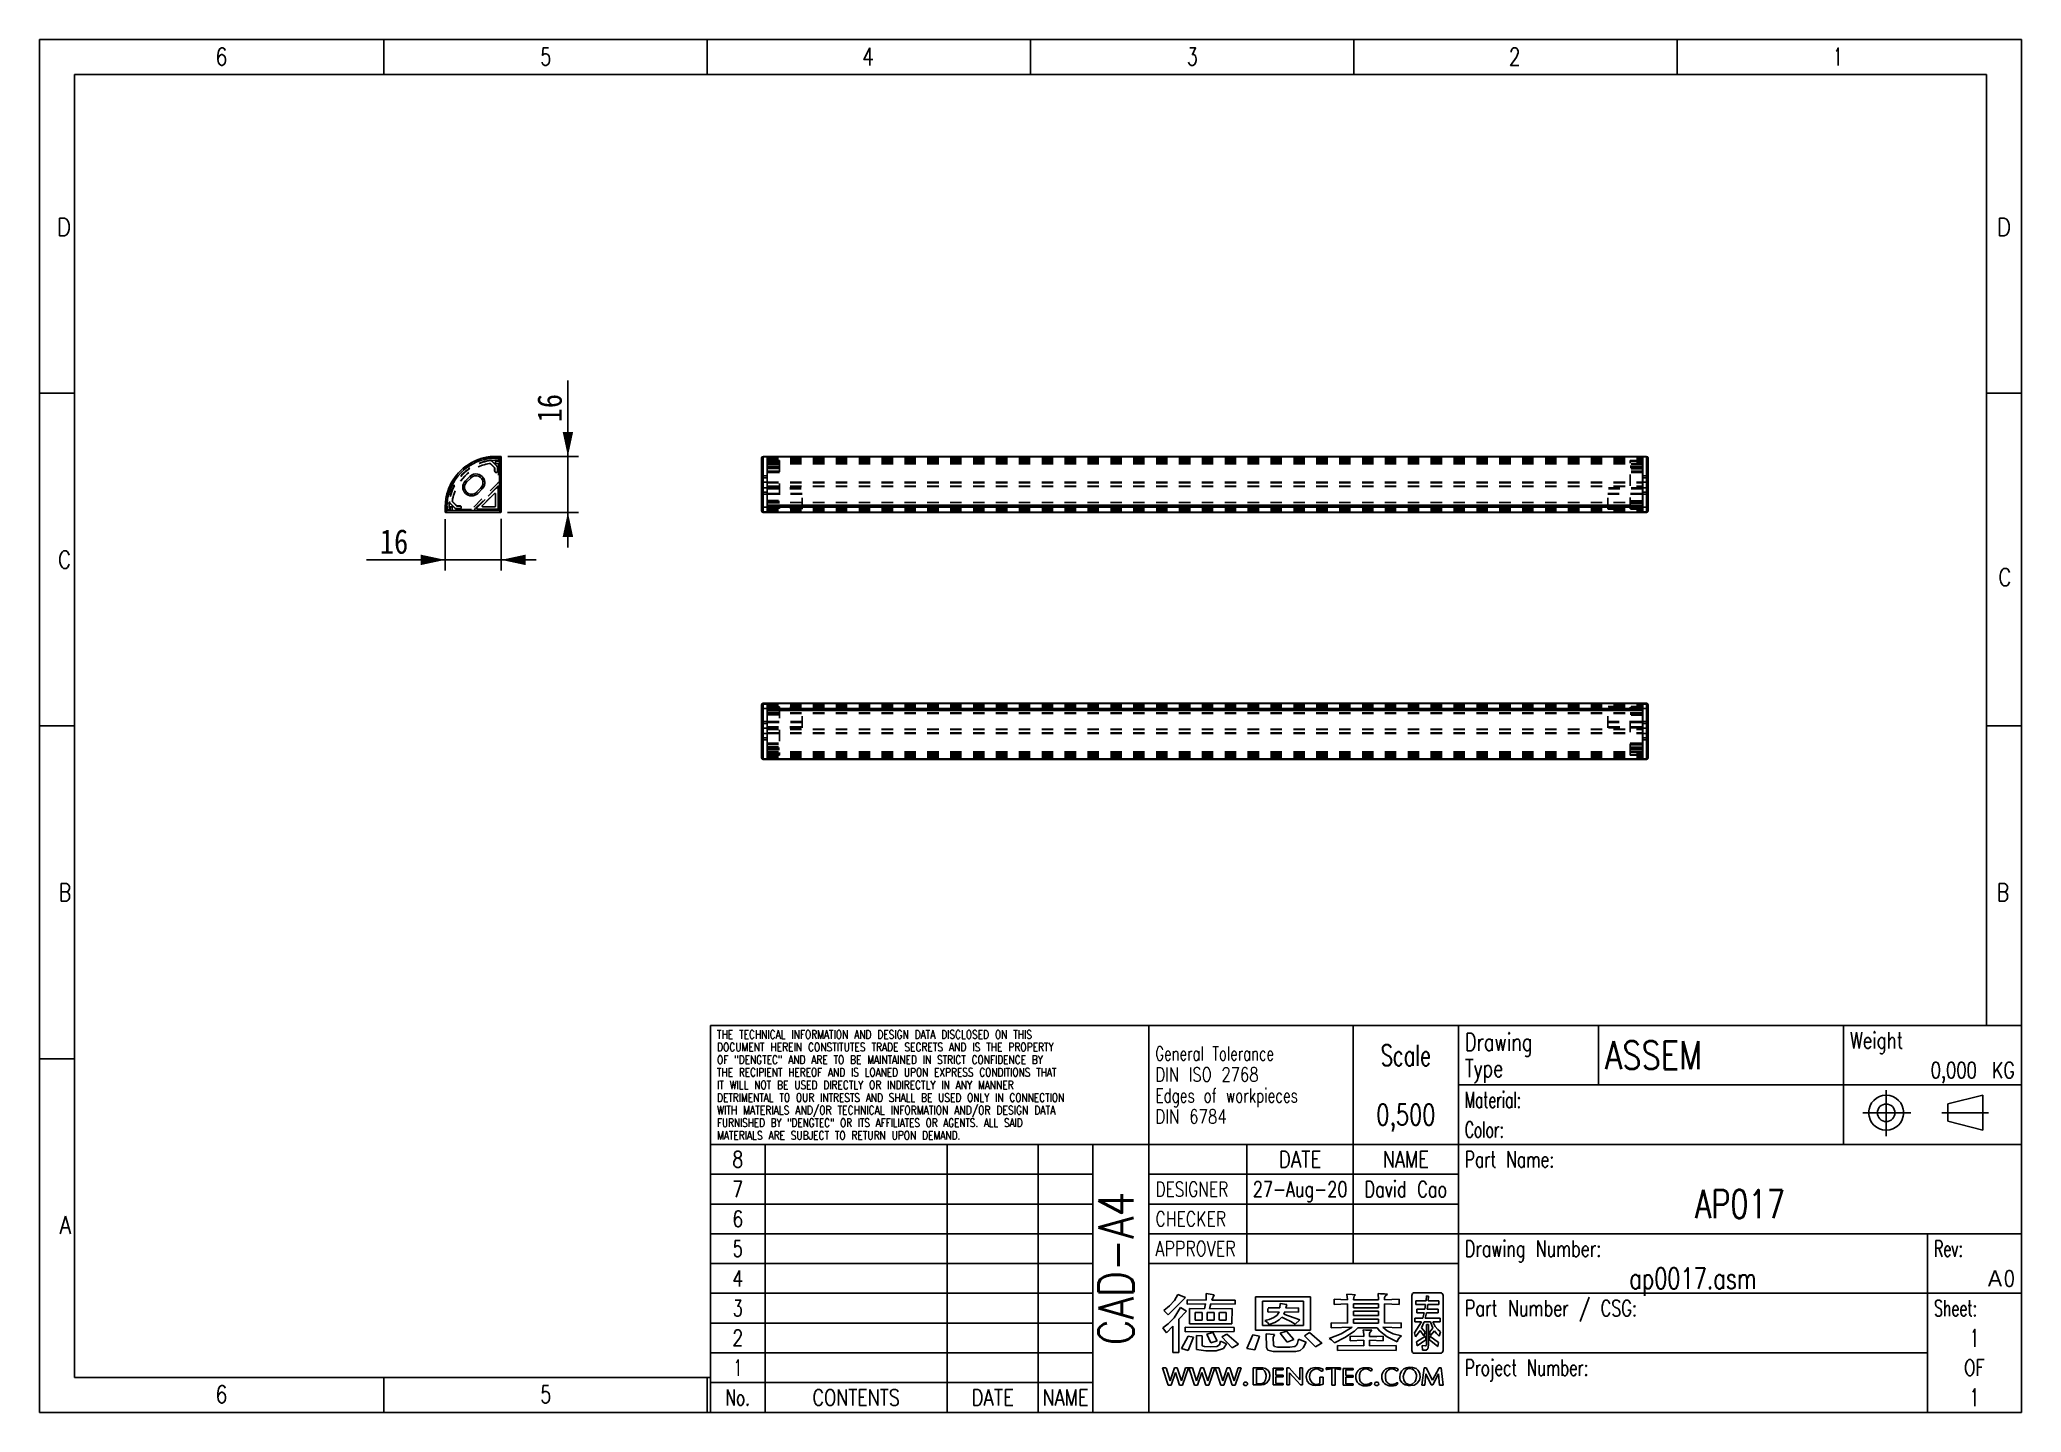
# Model space of a CAD drawing. Extents: x 14 to 580, y 14 to 406.
import ezdxf
from ezdxf.enums import TextEntityAlignment as Align

# ---------------------------------------------------------------- set-up
doc = ezdxf.new("R2010")
doc.units = 0
doc.header["$LTSCALE"] = 32.67
doc.linetypes.add('HIDDEN', pattern=[0.2, 0.1, -0.1])
doc.layers.get('0').update_dxf_attribs({"linetype": 'CONTINUOUS'})
for name, color, linetype in [('AP0174', 7, 'CONTINUOUS'), ('AP0179', 7, 'CONTINUOUS'), ('BASE2', 7, 'CONTINUOUS'), ('BASE3', 7, 'CONTINUOUS'), ('DIFFUSE2', 7, 'CONTINUOUS'), ('DIFFUSE3', 7, 'CONTINUOUS'), ('ENDCAP2', 7, 'CONTINUOUS'), ('ENDCAP3', 7, 'CONTINUOUS')]:
    doc.layers.add(name, color=color, linetype=linetype)
doc.styles.get("Standard").update_dxf_attribs({"font": 'SIMHEI.SHX', "width": 0.85})
doc.styles.add('TEXTSTYLE_2', font='TXT.TTF')
doc.styles.add('TEXTSTYLE_3', font='TXT.TTF')
doc.styles.add('TEXTSTYLE_4', font='TXT.TTF')
doc.styles.add('TEXTSTYLE_5', font='TXT.TTF')
doc.styles.add('TEXTSTYLE_6', font='TXT.TTF')
doc.styles.add('TEXTSTYLE_8', font='gdt', dxfattribs={"width": 0.55})
doc.dimstyles.get("Standard").update_dxf_attribs({"dimtxt": 2.5, "dimasz": 2.5, "dimexe": 1.25, "dimexo": 0.625, "dimtad": 1, "dimcen": 2.5, "dimazin": 3, "dimtfac": 1, "dimtmove": 0, "dimatfit": 3})

msp = doc.modelspace()

# ---------------------------------------------------------------- texts
at = {"layer": 'AP0179', "color": 7, "style": 'TEXTSTYLE_2'}
for s, width, p in [('6', 0.785714, (67.634, 398.659)), ('4', 0.785714, (252.301, 398.659)), ('2', 0.785714, (436.967, 398.659)), ('D', 0.904762, (23, 350)), ('C', 0.833333, (23, 255)), ('B', 0.785714, (23, 160)), ('A', 0.857143, (23, 65)), ('6', 0.785714, (67.634, 16.659))]:
    msp.add_text(s, height=5, dxfattribs=dict(at, width=width)).set_placement(p, align=Align.RIGHT)
for s, width, p in [('5', 0.714286, (157.033, 398.659)), ('3', 0.714286, (341.699, 398.659)), ('1', 0.571429, (526.366, 398.659)), ('D', 0.904762, (573, 350)), ('B', 0.785714, (573, 160)), ('5', 0.714286, (157.033, 16.659))]:
    msp.add_text(s, height=5, dxfattribs=dict(at, width=width)).set_placement(p)
at = {"layer": 'AP0179', "color": 7, "style": 'TEXTSTYLE_2', "text_generation_flag": 2, "width": 0.833333}
msp.add_text('C', height=5, rotation=180, dxfattribs=at).set_placement((577.167, 255), align=Align.RIGHT)
at = {"layer": 'AP0179', "color": 3}
for s, height, style, width, p in [('THE TECHNICAL INFORMATION AND DESIGN DATA DISCLOSED ON THIS', 2.4, 'TEXTSTYLE_3', 0.786118, (207.475, 120.7)), ('DOCUMENT HEREIN CONSTITUTES TRADE SECRETS AND IS THE PROPERTY', 2.4, 'TEXTSTYLE_3', 0.790398, (207.475, 117.1)), ('Drawing', 5, 'TEXTSTYLE_5', 0.744898, (421.075, 117.25)), ('ASSEM', 8, 'TEXTSTYLE_5', 0.8, (461.075, 112)), ('Weight ', 4.6, 'TEXTSTYLE_5', 0.768707, (531.075, 117.95)), ('OF "DENGTEC" AND ARE TO BE MAINTAINED IN STRICT CONFIDENCE BY', 2.4, 'TEXTSTYLE_3', 0.782592, (207.475, 113.5)), ('General Tolerance', 4, 'TEXTSTYLE_4', 0.693277, (332.675, 114.5)), ('Type ', 5, 'TEXTSTYLE_5', 0.738095, (421.075, 109.75)), ('THE RECIPIENT HEREOF AND IS LOANED UPON EXPRESS CONDITIONS THAT', 2.4, 'TEXTSTYLE_3', 0.779289, (207.475, 109.9)), ('IT WILL NOT BE USED DIRECTLY OR INDIRECTLY IN ANY MANNER ', 2.4, 'TEXTSTYLE_3', 0.784879, (207.475, 106.3)), ('DIN ISO 2768', 4, 'TEXTSTYLE_4', 0.771825, (332.675, 108.5)), ('WITH MATERIALS AND/OR TECHNICAL INFORMATION AND/OR DESIGN DATA', 2.4, 'TEXTSTYLE_3', 0.797619, (207.475, 99.1)), ('DETRIMENTAL TO OUR INTRESTS AND SHALL BE USED ONLY IN CONNECTION ', 2.4, 'TEXTSTYLE_3', 0.780586, (207.475, 102.7)), ('Edges of workpieces', 4, 'TEXTSTYLE_4', 0.711779, (332.675, 102.5)), ('Material:', 4.6, 'TEXTSTYLE_5', 0.621693, (421.075, 100.95)), ('FURNISHED BY "DENGTEC" OR ITS AFFILIATES OR AGENTS. ALL SAID', 2.4, 'TEXTSTYLE_3', 0.76746, (207.475, 95.5)), ('DIN 6784', 4, 'TEXTSTYLE_4', 0.782738, (332.675, 96.5)), ('Color:', 4.6, 'TEXTSTYLE_5', 0.626984, (421.075, 92.45)), ('MATERIALS ARE SUBJECT TO RETURN UPON DEMAND.', 2.4, 'TEXTSTYLE_3', 0.785714, (207.475, 91.9)), ('Part Name:', 4.6, 'TEXTSTYLE_5', 0.7, (421.075, 83.95)), ('DESIGNER', 4.2, 'TEXTSTYLE_6', 0.764881, (332.675, 75.65)), ('CHECKER', 4.2, 'TEXTSTYLE_6', 0.778912, (332.675, 67.15)), ('APPROVER', 4.2, 'TEXTSTYLE_6', 0.791667, (332.675, 58.65)), ('Drawing Number:', 4.6, 'TEXTSTYLE_5', 0.72381, (421.075, 58.45)), ('Rev:', 4.6, 'TEXTSTYLE_5', 0.642857, (555.075, 58.45)), ('Part Number / CSG:', 4.6, 'TEXTSTYLE_5', 0.727513, (421.075, 41.45)), ('Sheet:', 4.6, 'TEXTSTYLE_5', 0.642857, (555.075, 41.45)), ('Project Number:', 4.6, 'TEXTSTYLE_5', 0.680952, (421.075, 24.45))]:
    msp.add_text(s, height=height, dxfattribs=dict(at, style=style, width=width)).set_placement(p)
at = {"layer": 'AP0179', "color": 3, "style": 'TEXTSTYLE_5'}
for s, height, width, p in [('Scale', 6, 0.671429, (404.2, 113)), ('0,500', 6, 0.728571, (404.2, 96)), ('8', 4.6, 0.785714, (213.4, 83.95)), ('DATE', 4.6, 0.833333, (374, 83.95)), ('NAME', 4.6, 0.803571, (404.2, 83.95)), ('7', 4.6, 0.785714, (213.4, 75.45)), ('27-Aug-20', 4.4, 0.761905, (374, 75.55)), ('David Cao', 4.6, 0.73545, (404.2, 75.45)), ('AP017', 8, 0.757143, (499.6, 69.5)), ('6', 4.6, 0.785714, (213.4, 66.95)), ('5', 4.6, 0.714286, (213.4, 58.45)), ('4', 4.6, 0.785714, (213.4, 49.95)), ('ap0017.asm', 6, 0.728571, (486.2, 49.25)), ('3', 4.6, 0.714286, (213.4, 41.45)), ('2', 4.6, 0.785714, (213.4, 32.95)), ('1', 5, 0.571429, (566.6, 32.75)), ('1', 4.6, 0.571429, (213.4, 24.45)), ('OF', 4.6, 0.75, (566.6, 24.45)), ('No.', 4.6, 0.690476, (213.4, 15.95)), ('CONTENTS', 4.6, 0.800595, (247.2, 15.95)), ('DATE', 4.6, 0.833333, (286.2, 15.95)), ('NAME', 4.6, 0.803571, (307, 15.95)), ('1', 5, 0.571429, (566.6, 15.75))]:
    msp.add_text(s, height=height, dxfattribs=dict(at, width=width)).set_placement(p, align=Align.CENTER)
for s, width, p in [('0,000', 0.742857, (567.282, 109.45)), (' KG', 0.785714, (578.125, 109.45)), ('0', 0.785714, (578.125, 49.95))]:
    msp.add_text(s, height=4.6, dxfattribs=dict(at, width=width)).set_placement(p, align=Align.RIGHT)
at = {"layer": 'AP0179', "color": 3, "style": 'TEXTSTYLE_2', "width": 0.825397}
msp.add_text('CAD-A4', height=10, rotation=90, dxfattribs=at).set_placement((326.425, 77.012), align=Align.RIGHT)
at = {"layer": 'AP0179', "color": 3, "style": 'TEXTSTYLE_8'}
msp.add_text('A', height=4.6, dxfattribs=at).set_placement((574.511, 49.95), align=Align.RIGHT)

# ---------------------------------------------------------------- blocks, each defined once
blk = doc.blocks.new('SYMBOL_283_BL0', base_point=(374.78, 34.86))
at = {"layer": 'AP0179', "color": 7}
for p, q in [((336.31, 41.86), (341.3, 46.84)), ((338.1, 45.94), (336.66, 44.38)), ((339.1, 47.61), (338.1, 45.94)), ((341.3, 46.84), (339.1, 47.61)), ((341.74, 46.12), (341.74, 44.85)), ((341.74, 46.12), (347.17, 46.03)), ((347.18, 47.9), (347.17, 46.03)), ((349.45, 47.59), (347.18, 47.9)), ((349.45, 47.59), (348.82, 46.03)), ((348.82, 46.03), (355.48, 46.08)), ((355.48, 46.08), (355.48, 44.86)), ((361.23, 37.51), (361.28, 46.99)), ((361.28, 46.99), (377.01, 47.02)), ((363.25, 45.72), (363.25, 38.77)), ((374.99, 45.72), (363.25, 45.72)), ((374.99, 38.77), (374.99, 45.72)), ((377.01, 47.02), (377.01, 37.51)), ((383.7, 46.32), (387.54, 46.15)), ((383.7, 46.32), (383.7, 44.83)), ((387.31, 47.76), (387.54, 46.15)), ((387.31, 47.76), (388.91, 47.61)), ((388.91, 47.61), (389.85, 47.6)), ((389.3, 46.78), (389.29, 46.15)), ((389.29, 46.15), (396.42, 46.15)), ((389.43, 47.18), (389.3, 46.78)), ((389.85, 47.6), (389.43, 47.18)), ((396.28, 47.96), (396.42, 46.15)), ((396.28, 47.96), (396.98, 47.88)), ((396.98, 47.88), (398.08, 47.8)), ((398.08, 47.8), (398.94, 47.79)), ((398.27, 47.21), (398.13, 46.82)), ((398.13, 46.82), (398.13, 46.14)), ((398.13, 46.14), (402.28, 46.31)), ((398.94, 47.79), (398.27, 47.21)), ((402.28, 46.31), (402.28, 44.82)), ((405.9, 47.37), (405.9, 31.66)), ((414.04, 48.16), (406.7, 48.16)), ((409.97, 45.82), (407.08, 45.82)), ((407.08, 45.82), (407.08, 44.8)), ((410.08, 47.31), (409.97, 45.82)), ((410.08, 47.31), (410.67, 47.13)), ((410.56, 45.82), (410.67, 47.13)), ((413.66, 45.82), (410.56, 45.82)), ((413.66, 44.8), (413.66, 45.82)), ((414.83, 31.66), (414.83, 47.37)), ((336.66, 44.38), (335.05, 43.09)), ((335.05, 43.09), (336.31, 41.86)), ((337.99, 41.01), (336.32, 39.31)), ((339.82, 43.9), (337.99, 41.01)), ((339.33, 40.59), (341.52, 42.91)), ((339.33, 31.06), (339.33, 40.59)), ((339.82, 43.9), (341.52, 42.91)), ((341.75, 44.85), (347, 44.96)), ((342.45, 43.66), (342.43, 39.24)), ((346.68, 43.55), (342.45, 43.66)), ((344.01, 42.51), (344.01, 40.37)), ((344.03, 42.51), (346.02, 42.51)), ((344.03, 40.37), (346.02, 40.37)), ((346.02, 40.37), (346.02, 42.51)), ((347, 44.97), (346.68, 43.55)), ((347.46, 42.51), (347.46, 40.37)), ((347.46, 42.51), (349.44, 42.51)), ((347.46, 40.37), (349.44, 40.37)), ((348.49, 44.95), (348.16, 43.54)), ((354.56, 43.65), (348.16, 43.54)), ((355.48, 44.86), (348.49, 44.95)), ((349.44, 40.37), (349.44, 42.51)), ((350.92, 42.51), (350.92, 40.37)), ((350.95, 42.51), (352.93, 42.51)), ((350.95, 40.37), (352.93, 40.37)), ((352.93, 40.37), (352.93, 42.51)), ((354.56, 43.65), (354.54, 39.24)), ((365.13, 40.5), (363.92, 40.21)), ((363.92, 40.21), (364.7, 39.62)), ((364.74, 43.64), (364.74, 42.62)), ((368.01, 42.72), (364.88, 42.59)), ((364.9, 43.83), (368.17, 43.81)), ((366.52, 41.04), (365.13, 40.5)), ((365.2, 39.07), (366.76, 39.68)), ((367.44, 41.77), (366.52, 41.04)), ((366.76, 39.68), (368.05, 40.46)), ((368.01, 42.72), (367.44, 41.77)), ((368.05, 40.46), (368.76, 41.14)), ((368.26, 45.12), (368.17, 43.81)), ((368.26, 45.12), (370.24, 44.84)), ((368.76, 41.14), (369.77, 40.72)), ((369.64, 42.72), (369.37, 42.06)), ((369.37, 42.06), (373.94, 40.46)), ((373.57, 42.59), (369.64, 42.72)), ((369.77, 40.72), (371.35, 39.95)), ((370.24, 44.84), (369.9, 43.72)), ((369.9, 43.72), (373.57, 43.84)), ((371.35, 39.95), (372.6, 39.21)), ((372.6, 39.21), (373.94, 40.46)), ((373.57, 43.84), (373.57, 42.59)), ((387.55, 44.97), (383.7, 44.83)), ((387.55, 44.97), (387.55, 39.42)), ((396.42, 44.97), (389.29, 44.97)), ((389.29, 44.97), (389.29, 43.82)), ((389.29, 43.82), (396.42, 43.82)), ((396.42, 42.86), (389.29, 42.86)), ((389.29, 42.86), (389.29, 41.61)), ((389.29, 41.61), (396.42, 41.61)), ((396.42, 40.65), (389.29, 40.65)), ((389.29, 40.65), (389.29, 39.43)), ((396.42, 43.82), (396.42, 44.97)), ((396.42, 41.61), (396.42, 42.86)), ((396.42, 39.43), (396.42, 40.65)), ((402.28, 44.82), (398.13, 44.97)), ((398.13, 44.97), (398.13, 39.42)), ((408.71, 39.88), (406.66, 36.7)), ((409.05, 40.91), (406.79, 40.91)), ((406.79, 40.91), (406.79, 39.88)), ((406.79, 39.88), (408.71, 39.88)), ((407.08, 44.8), (409.86, 44.8)), ((407.34, 43.47), (409.67, 43.47)), ((407.34, 43.47), (407.34, 42.44)), ((409.48, 42.44), (407.34, 42.44)), ((409.43, 39.88), (408.67, 38.17)), ((409.48, 42.44), (409.05, 40.91)), ((409.43, 39.88), (411.28, 39.88)), ((409.86, 44.8), (409.67, 43.47)), ((410.11, 42.44), (409.74, 40.91)), ((413.96, 40.91), (409.74, 40.91)), ((413.41, 42.44), (410.11, 42.44)), ((410.45, 44.8), (410.28, 43.47)), ((410.28, 43.47), (413.41, 43.47)), ((410.45, 44.8), (413.66, 44.8)), ((411.28, 39.88), (411.93, 38.06)), ((411.89, 39.88), (412.55, 38.56)), ((411.89, 39.88), (413.96, 39.88)), ((413.41, 43.47), (413.41, 42.44)), ((413.96, 40.91), (413.96, 39.88)), ((336.32, 39.31), (334.83, 38.16)), ((334.83, 38.16), (335.82, 36.75)), ((335.82, 36.75), (337.61, 38.59)), ((337.61, 38.59), (337.61, 31.06)), ((341.99, 35.73), (340.09, 32.21)), ((355.15, 38.27), (341.18, 38.29)), ((341.18, 38.29), (341.18, 37.02)), ((341.18, 37.02), (355.15, 37.05)), ((343.55, 35.51), (341.99, 35.73)), ((343.55, 35.51), (342.01, 31.65)), ((342.43, 39.24), (354.54, 39.24)), ((344.41, 35.97), (346.02, 35.87)), ((344.41, 35.97), (344.41, 31.96)), ((346.02, 35.87), (346.02, 33.01)), ((347.34, 36.35), (349.11, 36.76)), ((348.47, 33.89), (347.34, 36.35)), ((350.32, 34.42), (348.47, 33.89)), ((349.11, 36.76), (350.32, 34.42)), ((351.23, 34.29), (351.02, 33.3)), ((352.98, 33.6), (351.23, 34.29)), ((351.61, 35.53), (353.06, 36.36)), ((354.64, 32.44), (351.61, 35.53)), ((353.06, 36.36), (356.39, 33.51)), ((355.15, 37.07), (355.15, 38.27)), ((360.48, 36.11), (358.82, 32.24)), ((362.45, 35.75), (360.48, 36.11)), ((361.07, 31.88), (362.44, 35.73)), ((377.01, 37.51), (361.23, 37.51)), ((363.25, 38.77), (374.99, 38.77)), ((364.35, 36.45), (364.37, 32.53)), ((366.7, 36.24), (364.35, 36.45)), ((364.7, 39.62), (365.2, 39.07)), ((366.3, 35.37), (366.7, 36.24)), ((366.36, 33.14), (366.3, 35.37)), ((370.11, 37.22), (368.29, 36.62)), ((368.29, 36.62), (370.3, 34.05)), ((372.18, 34.78), (370.11, 37.22)), ((370.3, 34.05), (372.18, 34.78)), ((373.52, 34.89), (373.28, 33.73)), ((375.75, 34.06), (373.55, 34.88)), ((374.92, 32.44), (375.75, 34.06)), ((376.68, 36.78), (375.21, 35.88)), ((375.21, 35.88), (378.4, 32.71)), ((380.23, 33.8), (376.68, 36.78)), ((385.77, 36.42), (382.3, 35.06)), ((382.3, 35.06), (383.01, 34.67)), ((387.55, 39.42), (382.87, 39.59)), ((382.87, 39.59), (382.87, 38.15)), ((382.87, 38.15), (388.89, 38.33)), ((383.01, 34.67), (383.78, 33.85)), ((383.79, 33.85), (386.79, 35.34)), ((388.89, 38.33), (385.77, 36.42)), ((386.79, 35.34), (389.51, 37.2)), ((388.3, 35.77), (392.18, 35.63)), ((388.3, 35.77), (388.3, 34.44)), ((392.18, 34.59), (388.3, 34.44)), ((389.29, 39.43), (396.42, 39.43)), ((389.51, 37.2), (390.52, 38.18)), ((396.03, 38.18), (390.52, 38.18)), ((392.01, 37.55), (392.16, 36.21)), ((392.01, 37.55), (392.76, 37.48)), ((392.16, 36.21), (392.18, 35.63)), ((392.18, 34.59), (392.18, 32.96)), ((392.76, 37.48), (393.86, 37.44)), ((393.86, 36.58), (393.85, 35.64)), ((393.85, 35.64), (395.91, 35.68)), ((397.68, 34.44), (393.85, 34.58)), ((393.85, 34.58), (393.85, 32.96)), ((393.86, 37.44), (394.51, 37.42)), ((393.98, 36.94), (393.86, 36.58)), ((394.51, 37.42), (393.98, 36.94)), ((395.91, 35.68), (397.68, 35.76)), ((396.68, 37.26), (396.03, 38.18)), ((398.85, 35.57), (396.68, 37.26)), ((397.62, 38.33), (398.85, 37.29)), ((402.9, 38.14), (397.62, 38.33)), ((397.68, 35.76), (397.68, 34.44)), ((402.9, 39.59), (398.13, 39.42)), ((398.85, 37.29), (400.6, 36.43)), ((401.74, 34.12), (398.85, 35.57)), ((400.6, 36.43), (402.93, 35.85)), ((401.95, 34.7), (401.74, 34.12)), ((402.4, 35.36), (401.95, 34.7)), ((402.93, 35.85), (402.4, 35.36)), ((402.9, 39.59), (402.9, 38.14)), ((406.66, 36.7), (407, 35.61)), ((408.27, 37.39), (407, 35.61)), ((407.22, 34.16), (409.81, 35.76)), ((407.22, 34.16), (407.4, 33.02)), ((409.94, 34.7), (407.4, 33.02)), ((409.33, 35.87), (408.27, 37.39)), ((408.67, 38.17), (409.68, 36.85)), ((409.68, 36.85), (409.33, 35.87)), ((409.81, 35.76), (409.94, 34.7)), ((410.71, 39.08), (410.14, 39.08)), ((410.14, 39.08), (410.14, 33.81)), ((410.71, 39.08), (410.71, 33.14)), ((411.05, 35.78), (410.82, 34.8)), ((410.82, 34.8), (413.29, 32.77)), ((411.93, 38.06), (410.98, 36.93)), ((410.98, 36.93), (411.29, 35.98)), ((413.56, 33.97), (411.05, 35.78)), ((412.37, 37.32), (411.29, 35.98)), ((412.37, 37.32), (412.93, 36.56)), ((412.55, 38.56), (413.32, 37.62)), ((412.93, 36.56), (413.72, 35.74)), ((413.29, 32.77), (413.56, 33.97)), ((413.32, 37.62), (414.08, 37.01)), ((414.08, 37.01), (413.72, 35.74)), ((339.33, 31.06), (337.61, 31.06)), ((340.13, 32.2), (342.01, 31.65)), ((344.41, 31.96), (347.11, 31.54)), ((346.71, 32.76), (346.02, 33.01)), ((348.47, 32.69), (346.71, 32.76)), ((347.11, 31.54), (350.01, 31.58)), ((350.22, 32.79), (348.47, 32.69)), ((350.01, 31.58), (352.16, 32.24)), ((351.02, 33.3), (350.22, 32.79)), ((352.16, 32.24), (352.98, 33.6)), ((356.39, 33.51), (354.64, 32.44)), ((358.82, 32.24), (361.07, 31.88)), ((364.37, 32.53), (364.79, 31.79)), ((364.79, 31.79), (366.33, 31.38)), ((366.33, 31.38), (372.76, 31.4)), ((366.67, 32.78), (366.36, 33.14)), ((367.54, 32.62), (366.67, 32.78)), ((371.08, 32.61), (367.54, 32.62)), ((372.45, 32.8), (371.08, 32.61)), ((373.01, 33.17), (372.45, 32.8)), ((372.76, 31.4), (373.98, 31.68)), ((373.28, 33.73), (373.01, 33.17)), ((373.98, 31.68), (374.92, 32.44)), ((378.4, 32.71), (380.29, 33.83)), ((392.18, 32.96), (384.64, 33.11)), ((384.64, 33.11), (384.64, 31.65)), ((384.64, 31.65), (393.7, 31.79)), ((393.7, 31.79), (401.46, 31.65)), ((401.46, 33.11), (393.85, 32.96)), ((401.46, 31.65), (401.46, 33.11)), ((406.7, 30.86), (414.04, 30.86)), ((409.73, 32.95), (408.83, 33.07)), ((408.83, 33.07), (408.92, 31.75)), ((408.92, 31.75), (410.04, 31.72)), ((409.96, 33.06), (409.73, 32.95)), ((410.09, 33.3), (409.96, 33.06)), ((410.04, 31.72), (410.47, 32.16)), ((410.14, 33.81), (410.09, 33.3)), ((410.47, 32.16), (410.71, 33.14)), ((334.73, 26.7), (335.61, 26.69)), ((336.32, 21.74), (334.73, 26.7)), ((335.76, 26.69), (336.88, 22.98)), ((336.88, 22.98), (338.14, 26.7)), ((338.41, 25.4), (337.18, 21.74)), ((338.14, 26.7), (338.89, 26.69)), ((339.57, 21.74), (338.41, 25.4)), ((338.89, 26.69), (340.11, 23.03)), ((340.11, 23.03), (341.29, 26.7)), ((342.08, 26.69), (340.37, 21.74)), ((341.29, 26.7), (342.08, 26.69)), ((342.26, 26.7), (343.85, 21.74)), ((343.28, 26.69), (342.26, 26.7)), ((344.41, 22.98), (343.28, 26.69)), ((345.67, 26.69), (344.41, 22.98)), ((344.71, 21.74), (345.93, 25.4)), ((346.42, 26.69), (345.67, 26.69)), ((345.93, 25.4), (347.1, 21.74)), ((347.64, 23.03), (346.42, 26.69)), ((348.81, 26.7), (347.64, 23.03)), ((347.9, 21.74), (349.61, 26.69)), ((349.61, 26.69), (348.81, 26.7)), ((349.78, 26.7), (350.81, 26.69)), ((351.38, 21.74), (349.78, 26.7)), ((350.81, 26.69), (351.93, 22.98)), ((351.93, 22.98), (353.2, 26.7)), ((353.46, 25.4), (352.24, 21.74)), ((353.2, 26.7), (353.95, 26.69)), ((354.63, 21.74), (353.46, 25.4)), ((353.95, 26.69), (355.17, 23.03)), ((355.17, 23.03), (356.34, 26.7)), ((357.14, 26.69), (355.43, 21.74)), ((356.34, 26.7), (357.14, 26.69)), ((363.33, 26.7), (360.62, 26.69)), ((360.62, 26.69), (360.62, 21.81)), ((361.57, 26.34), (361.57, 22.14)), ((362.5, 26.33), (361.57, 26.33)), ((363.41, 26.19), (362.5, 26.33)), ((364.1, 26.54), (363.33, 26.7)), ((363.85, 25.89), (363.41, 26.19)), ((363.72, 22.54), (364.15, 23.29)), ((364.11, 25.32), (363.85, 25.89)), ((364.86, 25.99), (364.1, 26.54)), ((364.26, 24.62), (364.11, 25.32)), ((364.15, 23.29), (364.28, 24.25)), ((364.28, 24.25), (364.26, 24.62)), ((364.51, 22.4), (365.16, 23.39)), ((364.86, 25.99), (365.22, 25.26)), ((365.34, 24.42), (365.16, 23.39)), ((365.22, 25.26), (365.34, 24.42)), ((366.35, 26.63), (369.18, 26.63)), ((366.35, 21.81), (366.35, 26.63)), ((369.18, 26.17), (367.07, 26.17)), ((367.07, 26.17), (367.07, 24.58)), ((367.07, 24.58), (369.18, 24.58)), ((369.18, 24.13), (367.07, 24.13)), ((367.07, 24.13), (367.07, 22.24)), ((369.18, 26.63), (369.18, 26.17)), ((369.18, 24.58), (369.18, 24.13)), ((370.23, 21.81), (370.23, 26.69)), ((370.23, 26.69), (370.85, 26.69)), ((370.85, 26.69), (373.95, 23.28)), ((374.12, 21.81), (370.95, 25.32)), ((370.95, 25.32), (370.95, 21.81)), ((373.95, 23.28), (373.95, 26.69)), ((373.95, 26.69), (374.67, 26.69)), ((374.67, 26.69), (374.67, 21.81)), ((375.81, 24.84), (375.73, 24.14)), ((375.73, 24.14), (376.01, 22.92)), ((376.28, 25.85), (375.81, 24.84)), ((376.01, 22.92), (376.69, 22.14)), ((377.11, 26.48), (376.28, 25.85)), ((376.76, 24.7), (376.73, 24.22)), ((376.73, 24.22), (376.82, 23.5)), ((376.89, 25.2), (376.76, 24.7)), ((376.82, 23.5), (377.04, 22.96)), ((377.17, 25.7), (376.89, 25.2)), ((377.04, 22.96), (377.46, 22.43)), ((377.82, 26.7), (377.11, 26.48)), ((377.7, 26.15), (377.17, 25.7)), ((378.5, 26.43), (377.7, 26.15)), ((378.38, 26.78), (377.82, 26.7)), ((378.38, 26.78), (379.47, 26.73)), ((379.12, 26.37), (378.5, 26.43)), ((380.14, 25.75), (379.12, 26.37)), ((379.47, 26.73), (380.62, 26.34)), ((379.67, 22.24), (379.67, 24.08)), ((379.67, 24.08), (380.56, 24.08)), ((380.39, 25.75), (380.14, 25.75)), ((380.62, 26.34), (380.39, 25.75)), ((380.56, 24.08), (380.55, 22.02)), ((381.46, 26.74), (385.56, 26.75)), ((381.46, 26.74), (381.46, 26.23)), ((381.46, 26.23), (381.75, 26.23)), ((381.75, 26.23), (383.05, 26.39)), ((383.05, 26.39), (383.05, 21.74)), ((383.97, 21.74), (383.97, 26.39)), ((383.97, 26.39), (385.27, 26.23)), ((385.27, 26.23), (385.56, 26.23)), ((385.56, 26.75), (385.55, 26.26)), ((386.31, 26.56), (389.14, 26.56)), ((386.31, 21.74), (386.31, 26.56)), ((389.14, 26.1), (387.03, 26.1)), ((387.03, 26.1), (387.03, 24.51)), ((387.03, 24.51), (389.14, 24.51)), ((389.14, 24.06), (387.03, 24.06)), ((387.03, 24.06), (387.03, 22.17)), ((389.14, 26.56), (389.14, 26.1)), ((389.14, 24.51), (389.14, 24.06)), ((389.9, 24.19), (389.9, 24.18)), ((390.93, 24.18), (390.93, 24.27)), ((392.87, 26.75), (392.58, 26.74)), ((392.72, 26.44), (392.76, 26.44)), ((392.76, 26.44), (392.84, 26.43)), ((392.84, 26.43), (392.92, 26.42)), ((392.92, 26.42), (393.22, 26.35)), ((393.47, 26.71), (393.16, 26.73)), ((393.77, 26.68), (393.47, 26.71)), ((393.79, 26.06), (394.06, 25.84)), ((394.06, 25.84), (394.41, 25.84)), ((394.41, 25.84), (394.58, 26.4)), ((397.32, 24.19), (397.32, 24.18)), ((398.35, 24.18), (398.35, 24.27)), ((400.29, 26.75), (400, 26.74)), ((400.14, 26.44), (400.18, 26.44)), ((400.18, 26.44), (400.26, 26.43)), ((400.26, 26.43), (400.34, 26.42)), ((400.34, 26.42), (400.64, 26.35)), ((400.89, 26.71), (400.57, 26.73)), ((401.19, 26.68), (400.89, 26.71)), ((401.21, 26.06), (401.48, 25.84)), ((401.48, 25.84), (401.83, 25.84)), ((401.83, 25.84), (402, 26.4)), ((402.55, 24.94), (402.45, 24.18)), ((402.45, 24.18), (402.48, 23.72)), ((402.48, 23.72), (402.6, 23.22)), ((402.94, 25.75), (402.55, 24.94)), ((402.6, 23.22), (403.05, 22.48)), ((402.98, 25.79), (403.58, 26.41)), ((403.48, 24.23), (403.72, 25.22)), ((403.63, 23.24), (403.48, 24.23)), ((403.58, 26.41), (404.35, 26.75)), ((403.63, 23.24), (403.8, 22.85)), ((403.72, 25.22), (404.22, 26.05)), ((404.33, 22.26), (403.8, 22.85)), ((404.72, 26.42), (404.22, 26.05)), ((404.35, 26.75), (405.13, 26.86)), ((405.33, 26.56), (404.72, 26.42)), ((406.11, 26.81), (405.13, 26.86)), ((405.33, 26.56), (406.1, 26.37)), ((406.86, 22.85), (406.05, 22.08)), ((406.52, 26.09), (406.1, 26.37)), ((407.13, 26.49), (406.11, 26.81)), ((406.91, 25.62), (406.52, 26.09)), ((407.04, 23.24), (406.86, 22.85)), ((406.91, 25.62), (407.1, 25.21)), ((407.24, 24.23), (407.04, 23.24)), ((407.1, 25.21), (407.22, 24.73)), ((407.13, 26.49), (407.6, 26.06)), ((407.22, 24.73), (407.24, 24.23)), ((407.44, 22.3), (408.08, 23.15)), ((407.6, 26.06), (407.88, 25.69)), ((408.18, 24.96), (407.88, 25.69)), ((408.08, 23.15), (408.27, 24.08)), ((408.27, 24.08), (408.18, 24.96)), ((408.78, 21.74), (409.47, 26.75)), ((409.47, 26.75), (409.98, 26.75)), ((409.88, 24.96), (409.59, 21.74)), ((411.46, 21.85), (409.88, 24.96)), ((409.98, 26.75), (411.84, 23.21)), ((411.84, 23.21), (413.74, 26.75)), ((413.5, 25.02), (411.87, 21.85)), ((413.8, 21.74), (413.5, 25.02)), ((413.74, 26.75), (414.26, 26.75)), ((414.26, 26.75), (414.83, 21.74)), ((337.18, 21.74), (336.32, 21.74)), ((340.37, 21.74), (339.57, 21.74)), ((343.85, 21.74), (344.71, 21.74)), ((347.1, 21.74), (347.9, 21.74)), ((352.24, 21.74), (351.38, 21.74)), ((355.43, 21.74), (354.63, 21.74)), ((357.83, 22.06), (357.91, 22.39)), ((357.98, 21.77), (357.83, 22.06)), ((357.91, 22.39), (358.26, 22.58)), ((358.26, 21.68), (357.98, 21.77)), ((358.26, 22.58), (358.59, 22.59)), ((358.73, 21.71), (358.26, 21.68)), ((358.59, 22.59), (358.89, 22.44)), ((358.98, 21.92), (358.73, 21.71)), ((358.89, 22.44), (359.02, 22.21)), ((359.02, 22.21), (358.98, 21.92)), ((360.62, 21.81), (362.96, 21.81)), ((361.57, 22.14), (362.34, 22.14)), ((362.34, 22.14), (363.12, 22.21)), ((363.02, 21.81), (363.67, 21.91)), ((363.12, 22.21), (363.72, 22.54)), ((363.67, 21.91), (364.51, 22.4)), ((369.18, 21.81), (366.35, 21.81)), ((367.07, 22.24), (369.18, 22.24)), ((369.18, 22.24), (369.18, 21.81)), ((370.95, 21.81), (370.23, 21.81)), ((374.67, 21.81), (374.12, 21.81)), ((376.69, 22.14), (377.66, 21.75)), ((378.08, 22.07), (377.46, 22.43)), ((377.66, 21.75), (378.45, 21.7)), ((378.66, 21.96), (378.08, 22.07)), ((379.6, 21.79), (378.45, 21.7)), ((379.19, 22.03), (378.66, 21.96)), ((379.19, 22.03), (379.67, 22.24)), ((380.55, 22.02), (379.6, 21.79)), ((383.05, 21.74), (383.97, 21.74)), ((389.14, 21.74), (386.31, 21.74)), ((387.03, 22.17), (389.14, 22.17)), ((389.14, 22.17), (389.14, 21.74)), ((392.5, 21.56), (392.79, 21.56)), ((392.79, 21.56), (392.99, 21.57)), ((392.99, 21.57), (393.19, 21.59)), ((393.19, 21.59), (393.39, 21.63)), ((393.39, 21.63), (393.6, 21.67)), ((393.6, 21.67), (393.65, 21.69)), ((393.65, 21.69), (393.71, 21.7)), ((393.71, 21.7), (394.01, 21.8)), ((394.01, 21.8), (394.11, 21.85)), ((394.11, 21.85), (394.21, 21.9)), ((394.47, 22.47), (394.18, 22.46)), ((394.21, 21.9), (394.31, 21.96)), ((394.31, 21.96), (394.41, 22.02)), ((394.41, 22.02), (394.47, 22.47)), ((395.28, 21.98), (395.31, 22.3)), ((395.41, 21.77), (395.28, 21.98)), ((395.31, 22.3), (395.47, 22.51)), ((395.7, 21.68), (395.41, 21.77)), ((395.47, 22.51), (395.7, 22.58)), ((395.7, 22.58), (396.02, 22.59)), ((396.01, 21.68), (395.7, 21.68)), ((396.16, 21.71), (396.01, 21.68)), ((396.02, 22.59), (396.26, 22.5)), ((396.36, 21.85), (396.16, 21.71)), ((396.26, 22.5), (396.43, 22.3)), ((396.46, 22.12), (396.36, 21.85)), ((396.43, 22.3), (396.46, 22.12)), ((399.92, 21.56), (400.21, 21.56)), ((400.21, 21.56), (400.41, 21.57)), ((400.41, 21.57), (400.61, 21.59)), ((400.61, 21.59), (400.81, 21.63)), ((400.81, 21.63), (401.02, 21.67)), ((401.02, 21.67), (401.07, 21.69)), ((401.07, 21.69), (401.13, 21.7)), ((401.13, 21.7), (401.43, 21.8)), ((401.43, 21.8), (401.53, 21.85)), ((401.53, 21.85), (401.63, 21.9)), ((401.88, 22.47), (401.6, 22.46)), ((401.63, 21.9), (401.73, 21.96)), ((401.73, 21.96), (401.83, 22.02)), ((401.83, 22.02), (401.88, 22.47)), ((403.05, 22.48), (403.35, 22.22)), ((403.35, 22.22), (404.02, 21.83)), ((404.02, 21.83), (404.85, 21.63)), ((405.37, 21.9), (404.33, 22.26)), ((404.85, 21.63), (405.56, 21.62)), ((406.05, 22.08), (405.37, 21.9)), ((405.56, 21.62), (406.54, 21.79)), ((406.54, 21.79), (407.01, 22.01)), ((407.01, 22.01), (407.44, 22.3)), ((408.78, 21.74), (409.59, 21.74)), ((411.87, 21.85), (411.46, 21.85)), ((413.8, 21.74), (414.83, 21.74))]:
    blk.add_line(p, q, dxfattribs=at)
for centre, radius, start, end in [((406.7, 47.37), 0.799, 90, 180), ((414.04, 47.37), 0.799, 0, 90), ((406.7, 31.66), 0.799, 180, 270), ((414.04, 31.66), 0.799, 270, 360), ((392.4, 24.21), 2.5, 158.0467, 180.3952), ((392.82, 24.13), 2.93, 179.1046, 200.8922), ((392.6, 24.1), 2.73, 136.7287, 157.5392), ((392.36, 24.05), 2.46, 202.8963, 250.0701), ((392.3, 24.39), 2.32, 111.1471, 136.841), ((393.49, 24.31), 2.56, 160.119, 180.9693), ((394.42, 24.2), 3.49, 180.1894, 197.9684), ((392.9, 24.5), 1.94, 135.1351, 159.4747), ((392.58, 23.6), 1.55, 197.9155, 229.0523), ((392.53, 23.7), 3.04, 89.1542, 110.4525), ((392.91, 24.52), 1.94, 95.5685, 135.5687), ((392.97, 27.43), 0.691, 260.9564, 273.018), ((393.12, 27.48), 0.75, 261.6919, 272.7717), ((392.58, 24.37), 2.07, 63.4314, 72.1964), ((392.57, 24.35), 2.09, 54.3712, 63.3981), ((393.37, 24.06), 2.65, 68.5873, 81.3424), ((393.69, 24.97), 1.68, 58.0891, 67.5455), ((399.82, 24.21), 2.5, 158.0467, 180.3952), ((400.24, 24.13), 2.93, 179.1046, 200.8922), ((400.02, 24.1), 2.73, 136.7287, 157.5392), ((399.78, 24.05), 2.46, 202.8963, 250.0701), ((399.72, 24.39), 2.32, 111.1471, 136.841), ((400.91, 24.31), 2.56, 160.119, 180.9693), ((401.84, 24.2), 3.49, 180.1894, 197.9684), ((400.32, 24.5), 1.94, 135.1351, 159.4747), ((400, 23.6), 1.55, 197.9155, 229.0523), ((399.95, 23.7), 3.04, 89.1542, 110.4525), ((400.33, 24.52), 1.94, 95.5685, 135.5687), ((400.39, 27.43), 0.691, 260.9564, 273.018), ((400.54, 27.48), 0.75, 261.6919, 272.7717), ((400, 24.37), 2.08, 54.329, 72.1869), ((400.79, 24.06), 2.65, 68.5873, 81.3424), ((401.11, 24.97), 1.68, 58.0891, 67.5455), ((392.48, 24.41), 2.85, 250.2982, 270.5014), ((393.02, 24.11), 2.23, 229.1447, 246.9842), ((392.91, 23.89), 1.98, 247.3414, 266.3689), ((392.59, 24.53), 2.63, 274.3561, 282.4978), ((392.67, 24.17), 2.26, 282.3564, 291.9904), ((392.67, 24.31), 2.39, 290.9261, 300.3826), ((392.8, 24.1), 2.14, 300.1226, 310.0864), ((399.9, 24.41), 2.85, 250.2982, 270.5014), ((400.44, 24.11), 2.23, 229.1447, 246.9842), ((400.33, 23.89), 1.98, 247.3414, 266.3689), ((400.01, 24.53), 2.63, 274.3561, 282.4978), ((400.09, 24.17), 2.26, 282.3564, 291.9904), ((400.08, 24.31), 2.39, 290.9261, 300.3826), ((400.22, 24.1), 2.14, 300.1226, 310.0864)]:
    blk.add_arc(centre, radius, start, end, dxfattribs=at)
blk = doc.blocks.new('_FILLED')
at = {"color": 0, "linetype": 'BYBLOCK'}
blk.add_solid([(0, 0), (-1, 0.214), (-1, -0.214)], dxfattribs=at)
blk = doc.blocks.new('*D0')
at = {"layer": 'AP0174', "color": 3}
for p, q in [((129.82, 269.1), (129.82, 254.44)), ((145.82, 269.2), (145.82, 254.44)), ((129.82, 257.44), (107.38, 257.44)), ((107.38, 257.44), (137.82, 257.44)), ((155.82, 257.44), (137.82, 257.44)), ((145.82, 257.44), (155.82, 257.44))]:
    blk.add_line(p, q, dxfattribs=at)
at = {"layer": 'AP0174', "color": 3, "xscale": 7, "yscale": 7, "zscale": 7}
blk.add_blockref('_FILLED', (129.82, 257.44), dxfattribs=at)
at = {"layer": 'AP0174', "color": 3, "xscale": 7, "yscale": 7, "zscale": 7, "rotation": 180.0000000001}
blk.add_blockref('_FILLED', (145.82, 257.44), dxfattribs=at)
at = {"layer": 'AP0174', "color": 3, "width": 0.85}
blk.add_text('16', height=7, dxfattribs=at).set_placement((119.28, 259.19), align=Align.RIGHT)
blk = doc.blocks.new('*D1')
at = {"layer": 'AP0174', "color": 3}
for p, q in [((164.88, 287), (164.88, 308.62)), ((164.88, 308.62), (164.88, 279)), ((147.72, 287), (167.88, 287)), ((164.88, 261), (164.88, 279)), ((147.62, 271), (167.88, 271)), ((164.88, 271), (164.88, 261))]:
    blk.add_line(p, q, dxfattribs=at)
at = {"layer": 'AP0174', "color": 3, "xscale": 7, "yscale": 7, "zscale": 7}
for p, rotation in [((164.88, 287), 270), ((164.88, 271), 90)]:
    blk.add_blockref('_FILLED', p, dxfattribs=dict(at, rotation=rotation))
at = {"layer": 'AP0174', "color": 3, "width": 0.85}
blk.add_text('16', height=7, rotation=90, dxfattribs=at).set_placement((163.13, 296.72))

# ---------------------------------------------------------------- dimensions: what is measured, and where the dimension line sits
at = {"layer": 'AP0174', "color": 3}
dim = msp.add_linear_dim(base=(164.885, 287.004), p1=(147.621, 271.004), p2=(147.721, 287.004), angle=90, dimstyle='Standard', dxfattribs=at)
dim.commit()
dim.dimension.update_dxf_attribs({"geometry": '*D1', "text_midpoint": (159.635, 302.674), "dimtype": 128})
dim = msp.add_linear_dim(base=(145.821, 257.444), p1=(129.821, 269.104), p2=(145.821, 269.204), dimstyle='Standard', dxfattribs=at)
dim.commit()
dim.dimension.update_dxf_attribs({"geometry": '*D0', "text_midpoint": (101.43, 262.694), "dimtype": 128})

# ---------------------------------------------------------------- linework, layer by layer
at = {"layer": 'AP0179', "color": 7}
for p, q in [((14, 14), (14, 406)), ((14, 406), (580, 406)), ((112.333, 396), (112.333, 406)), ((204.667, 396), (204.667, 406)), ((297, 396), (297, 406)), ((389.333, 406), (389.333, 396)), ((481.667, 396), (481.667, 406)), ((580, 14), (580, 406)), ((24, 24), (24, 396)), ((24, 396), (570, 396)), ((570, 124.5), (570, 396)), ((24, 305), (14, 305)), ((570, 305), (580, 305)), ((24, 210), (14, 210)), ((570, 210), (580, 210)), ((24, 115), (14, 115)), ((24, 24), (205.6, 24)), ((112.333, 24), (112.333, 14)), ((204.667, 24), (204.667, 14)), ((14, 14), (580, 14))]:
    msp.add_line(p, q, dxfattribs=at)
at = {"layer": 'AP0179', "color": 3}
for p, q in [((205.6, 124.5), (580, 124.5)), ((205.6, 124.5), (205.6, 14)), ((330.8, 124.5), (330.8, 14)), ((389.2, 124.5), (389.2, 56.5)), ((419.2, 124.5), (419.2, 14)), ((459.2, 124.5), (459.2, 107.5)), ((529.2, 124.5), (529.2, 90.5)), ((580, 124.5), (580, 14)), ((419.2, 107.5), (580, 107.5)), ((541.43, 92.825), (541.399, 105.961)), ((558.993, 102.122), (568.993, 104.622)), ((558.993, 102.122), (558.993, 97.122)), ((568.993, 104.622), (568.993, 94.622)), ((548.433, 99.553), (534.728, 99.553)), ((570.604, 99.553), (557.302, 99.553)), ((558.993, 97.122), (568.993, 94.622)), ((205.6, 90.5), (580, 90.5)), ((221.2, 90.5), (221.2, 14)), ((273.2, 90.5), (273.2, 14)), ((299.2, 90.5), (299.2, 14)), ((314.8, 90.5), (314.8, 14)), ((358.8, 90.5), (358.8, 56.5)), ((205.6, 82), (314.8, 82)), ((330.8, 82), (419.2, 82)), ((205.6, 73.5), (314.8, 73.5)), ((330.8, 73.5), (419.2, 73.5)), ((205.6, 65), (314.8, 65)), ((330.8, 65), (580, 65)), ((553.2, 65), (553.2, 14)), ((205.6, 56.5), (314.8, 56.5)), ((330.8, 56.5), (419.2, 56.5)), ((205.6, 48), (314.8, 48)), ((419.2, 48), (580, 48)), ((205.6, 39.5), (314.8, 39.5)), ((205.6, 31), (314.8, 31)), ((419.2, 31), (553.2, 31)), ((205.6, 22.5), (314.8, 22.5)), ((205.6, 14), (580, 14))]:
    msp.add_line(p, q, dxfattribs=at)
for radius in [5, 2.5]:
    msp.add_circle((541.387, 99.553), radius, dxfattribs=at)
at = {"layer": 'BASE2', "color": 7}
for p, q in [((221.796, 287.004), (221.796, 286.904)), ((221.796, 287.004), (471.796, 287.004)), ((221.796, 286.904), (471.796, 286.904)), ((471.796, 287.004), (471.796, 286.904)), ((221.796, 272.604), (221.796, 271.004)), ((221.796, 272.604), (471.796, 272.604)), ((221.796, 272.504), (471.796, 272.504)), ((471.796, 272.604), (471.796, 271.004)), ((221.796, 271.104), (471.796, 271.104)), ((221.796, 271.004), (471.796, 271.004)), ((221.796, 216.481), (221.796, 214.881)), ((221.796, 216.481), (471.796, 216.481)), ((221.796, 216.381), (471.796, 216.381)), ((471.796, 216.481), (471.796, 214.881)), ((221.796, 214.981), (471.796, 214.981)), ((221.796, 214.881), (471.796, 214.881)), ((221.796, 200.581), (221.796, 200.481)), ((221.796, 200.581), (471.796, 200.581)), ((221.796, 200.481), (471.796, 200.481)), ((471.796, 200.581), (471.796, 200.481))]:
    msp.add_line(p, q, dxfattribs=at)
for centre, start, end in [((145.721, 286.904), 0, 90), ((129.921, 271.104), 180, 270)]:
    msp.add_arc(centre, 0.1, start, end, dxfattribs=at)
at = {"layer": 'BASE3', "color": 8, "linetype": 'HIDDEN'}
for p, q in [((144.221, 286.904), (144.221, 286.504)), ((144.221, 285.504), (144.221, 285.104)), ((145.721, 287.004), (144.321, 287.004)), ((144.321, 286.404), (145.121, 286.404)), ((145.121, 285.604), (144.321, 285.604)), ((144.321, 285.004), (144.921, 285.004)), ((145.021, 284.904), (145.021, 279.587)), ((145.221, 286.304), (145.221, 285.704)), ((145.821, 271.204), (145.821, 286.904)), ((221.796, 286.904), (221.796, 272.604)), ((221.796, 286.504), (471.796, 286.504)), ((221.796, 286.404), (471.796, 286.404)), ((221.796, 286.304), (471.796, 286.304)), ((221.796, 285.704), (471.796, 285.704)), ((221.796, 285.604), (471.796, 285.604)), ((221.796, 285.504), (471.796, 285.504)), ((221.796, 285.104), (471.796, 285.104)), ((221.796, 285.004), (471.796, 285.004)), ((221.796, 284.904), (471.796, 284.904)), ((471.796, 286.904), (471.796, 272.604)), ((144.963, 279.445), (137.38, 271.862)), ((138.341, 271.974), (144.851, 278.484)), ((145.021, 278.414), (145.021, 271.904)), ((221.796, 279.587), (471.796, 279.587)), ((221.796, 279.445), (471.796, 279.445)), ((221.796, 278.514), (471.796, 278.514)), ((221.796, 278.484), (471.796, 278.484)), ((221.796, 278.414), (471.796, 278.414)), ((129.821, 272.504), (129.821, 271.104)), ((130.321, 272.604), (129.921, 272.604)), ((130.421, 271.704), (130.421, 272.504)), ((131.221, 272.504), (131.221, 271.704)), ((131.721, 272.604), (131.321, 272.604)), ((131.821, 271.904), (131.821, 272.504)), ((137.238, 271.804), (131.921, 271.804)), ((144.921, 271.804), (138.411, 271.804)), ((221.796, 271.974), (471.796, 271.974)), ((221.796, 271.904), (471.796, 271.904)), ((221.796, 271.862), (471.796, 271.862)), ((221.796, 271.804), (471.796, 271.804)), ((221.796, 271.704), (471.796, 271.704)), ((129.921, 271.004), (145.621, 271.004)), ((131.121, 271.604), (130.521, 271.604)), ((221.796, 271.604), (471.796, 271.604)), ((221.796, 271.204), (471.796, 271.204)), ((221.796, 216.281), (471.796, 216.281)), ((221.796, 215.881), (471.796, 215.881)), ((221.796, 215.781), (471.796, 215.781)), ((221.796, 215.681), (471.796, 215.681)), ((221.796, 215.622), (471.796, 215.622)), ((221.796, 215.581), (471.796, 215.581)), ((221.796, 215.51), (471.796, 215.51)), ((221.796, 214.881), (221.796, 200.581)), ((471.796, 214.881), (471.796, 200.581)), ((221.796, 209.071), (471.796, 209.071)), ((221.796, 209), (471.796, 209)), ((221.796, 208.971), (471.796, 208.971)), ((221.796, 208.039), (471.796, 208.039)), ((221.796, 207.898), (471.796, 207.898)), ((221.796, 202.581), (471.796, 202.581)), ((221.796, 202.481), (471.796, 202.481)), ((221.796, 202.381), (471.796, 202.381)), ((221.796, 201.981), (471.796, 201.981)), ((221.796, 201.881), (471.796, 201.881)), ((221.796, 201.781), (471.796, 201.781)), ((221.796, 201.181), (471.796, 201.181)), ((221.796, 201.081), (471.796, 201.081)), ((221.796, 200.981), (471.796, 200.981))]:
    msp.add_line(p, q, dxfattribs=at)
for centre, radius, start, end in [((144.321, 286.904), 0.1, 90, 180), ((144.321, 286.504), 0.1, 180, 270), ((144.321, 285.504), 0.1, 90, 180), ((144.321, 285.104), 0.1, 180, 270), ((144.921, 284.904), 0.1, 0, 90), ((145.121, 286.304), 0.1, 0, 90), ((145.121, 285.704), 0.1, 270, 360), ((144.921, 278.414), 0.1, 0, 135), ((144.821, 279.587), 0.2, 315, 360), ((129.921, 272.504), 0.1, 90, 180), ((130.321, 272.504), 0.1, 0, 90), ((130.521, 271.704), 0.1, 180, 270), ((131.121, 271.704), 0.1, 270, 360), ((131.321, 272.504), 0.1, 90, 180), ((131.721, 272.504), 0.1, 0, 90), ((131.921, 271.904), 0.1, 180, 270), ((137.238, 272.004), 0.2, 270, 315), ((138.411, 271.904), 0.1, 135, 270), ((144.921, 271.904), 0.1, 270, 360), ((145.621, 271.204), 0.2, 270, 360)]:
    msp.add_arc(centre, radius, start, end, dxfattribs=at)
at = {"layer": 'DIFFUSE2', "color": 7}
for p, q in [((221.796, 286.871), (471.796, 286.871)), ((221.796, 286.87), (221.796, 272.804)), ((221.796, 286.869), (471.796, 286.869)), ((471.796, 286.87), (471.796, 272.804)), ((221.796, 273.03), (471.796, 273.03)), ((221.796, 272.804), (471.796, 272.804)), ((221.796, 272.788), (221.796, 272.604)), ((471.796, 272.788), (471.796, 272.604)), ((221.796, 214.881), (221.796, 214.696)), ((221.796, 214.681), (221.796, 200.614)), ((221.796, 214.681), (471.796, 214.681)), ((221.796, 214.454), (471.796, 214.454)), ((471.796, 214.881), (471.796, 214.696)), ((471.796, 214.681), (471.796, 200.614)), ((221.796, 200.616), (471.796, 200.616)), ((221.796, 200.614), (471.796, 200.614))]:
    msp.add_line(p, q, dxfattribs=at)
at = {"layer": 'DIFFUSE3', "color": 8, "linetype": 'HIDDEN'}
for p, q in [((143.099, 285.922), (145.01, 285.705)), ((144.021, 286.504), (144.021, 286.671)), ((145.021, 286.304), (144.221, 286.304)), ((145.121, 285.804), (145.121, 286.204)), ((221.796, 286.671), (471.796, 286.671)), ((221.796, 286.504), (471.796, 286.504)), ((221.796, 286.304), (471.796, 286.304)), ((221.796, 286.204), (471.796, 286.204)), ((221.796, 285.925), (471.796, 285.925)), ((221.796, 285.922), (471.796, 285.922)), ((221.796, 285.915), (471.796, 285.915)), ((221.796, 285.804), (471.796, 285.804)), ((221.796, 285.704), (471.796, 285.704)), ((130.154, 272.804), (130.321, 272.804)), ((130.521, 272.604), (130.521, 271.804)), ((130.621, 271.704), (131.021, 271.704)), ((131.12, 271.815), (130.894, 273.804)), ((221.796, 273.804), (471.796, 273.804)), ((221.796, 272.804), (221.796, 272.788)), ((221.796, 272.604), (221.796, 271.704)), ((221.796, 272.604), (471.796, 272.604)), ((221.796, 271.815), (471.796, 271.815)), ((221.796, 271.804), (471.796, 271.804)), ((221.796, 271.704), (471.796, 271.704)), ((471.796, 272.804), (471.796, 272.788)), ((471.796, 272.604), (471.796, 271.704)), ((221.796, 215.781), (221.796, 214.881)), ((221.796, 215.781), (471.796, 215.781)), ((221.796, 215.681), (471.796, 215.681)), ((221.796, 215.67), (471.796, 215.67)), ((471.796, 215.781), (471.796, 214.881)), ((221.796, 214.881), (471.796, 214.881)), ((221.796, 214.696), (221.796, 214.681)), ((221.796, 213.758), (471.796, 213.758)), ((221.796, 213.603), (471.796, 213.603)), ((471.796, 214.696), (471.796, 214.681)), ((221.796, 201.78), (471.796, 201.78)), ((221.796, 201.68), (471.796, 201.68)), ((221.796, 201.554), (471.796, 201.554)), ((221.796, 201.281), (471.796, 201.281)), ((221.796, 201.181), (471.796, 201.181)), ((221.796, 200.981), (471.796, 200.981)), ((221.796, 200.814), (471.796, 200.814))]:
    msp.add_line(p, q, dxfattribs=at)
for centre, radius, start, end in [((144.311, 272.514), 14.364, 92.06009, 177.93991), ((144.494, 272.323), 13.68, 96.50954, 173.78653), ((143.043, 285.425), 0.5, 83.52218, 101.44824), ((143.821, 286.671), 0.2, 0, 97.61121), ((144.221, 286.504), 0.2, 180, 270), ((145.021, 285.804), 0.1, 263.52218, 360), ((145.021, 286.204), 0.1, 0, 90), ((130.154, 273.004), 0.2, 172.38879, 270), ((130.321, 272.604), 0.2, 0, 90), ((130.621, 271.804), 0.1, 180, 270), ((131.021, 271.804), 0.1, 270, 6.47782)]:
    msp.add_arc(centre, radius, start, end, dxfattribs=at)
at = {"layer": 'ENDCAP2', "color": 7}
for p, q in [((144.321, 286.504), (144.321, 287.004)), ((145.721, 287.004), (144.321, 287.004)), ((145.321, 286.504), (144.321, 286.504)), ((145.721, 287.004), (145.321, 286.504)), ((145.321, 286.504), (145.821, 286.904)), ((145.321, 271.504), (145.321, 286.504)), ((145.821, 271.204), (145.821, 286.904)), ((220.146, 271.504), (220.146, 286.504)), ((220.646, 271.004), (220.646, 287.004)), ((221.746, 287.004), (220.646, 287.004)), ((221.746, 271.004), (221.746, 287.004)), ((221.796, 285.806), (221.746, 285.806)), ((221.796, 285.802), (221.746, 285.802)), ((471.796, 285.79), (471.846, 285.79)), ((471.796, 285.785), (471.846, 285.785)), ((471.846, 287.004), (472.946, 287.004)), ((471.846, 287.004), (471.846, 271.004)), ((472.946, 287.004), (472.946, 271.004)), ((473.446, 286.504), (473.446, 271.504)), ((136.858, 281.24), (135.585, 279.967)), ((135.939, 279.613), (135.585, 279.967)), ((137.212, 280.886), (135.939, 279.613)), ((137.212, 280.886), (136.858, 281.24)), ((138.767, 276.785), (140.04, 278.058)), ((139.121, 276.432), (140.393, 277.704)), ((140.04, 278.058), (140.393, 277.704)), ((129.821, 272.504), (129.821, 271.104)), ((130.321, 272.504), (129.821, 272.504)), ((130.321, 272.504), (130.321, 271.504)), ((138.767, 276.785), (139.121, 276.432)), ((221.746, 272.504), (220.146, 272.504)), ((221.796, 274.117), (221.746, 274.117)), ((221.796, 273.698), (221.746, 273.698)), ((221.796, 272.217), (221.746, 272.217)), ((221.796, 272.07), (221.746, 272.07)), ((221.746, 271.904), (221.796, 271.904)), ((471.796, 274.038), (471.846, 274.038)), ((471.796, 273.621), (471.846, 273.621)), ((471.796, 272.15), (471.846, 272.15)), ((471.796, 272.004), (471.846, 272.004)), ((471.846, 271.904), (471.796, 271.904)), ((471.846, 272.504), (473.446, 272.504)), ((130.321, 271.504), (129.821, 271.104)), ((129.921, 271.004), (130.321, 271.504)), ((129.921, 271.004), (145.621, 271.004)), ((130.321, 271.504), (145.321, 271.504)), ((145.821, 271.204), (145.321, 271.504)), ((145.321, 271.504), (145.621, 271.004)), ((221.746, 271.104), (220.646, 271.104)), ((221.746, 271.004), (220.646, 271.004)), ((471.846, 271.104), (472.946, 271.104)), ((471.846, 271.004), (472.946, 271.004)), ((220.146, 200.981), (220.146, 215.981)), ((220.646, 200.481), (220.646, 216.481)), ((221.746, 216.481), (220.646, 216.481)), ((221.746, 216.381), (220.646, 216.381)), ((221.746, 200.481), (221.746, 216.481)), ((221.746, 215.581), (221.796, 215.581)), ((221.796, 215.481), (221.746, 215.481)), ((221.796, 215.334), (221.746, 215.334)), ((471.846, 215.581), (471.796, 215.581)), ((471.796, 215.414), (471.846, 215.414)), ((471.796, 215.268), (471.846, 215.268)), ((471.846, 216.481), (472.946, 216.481)), ((471.846, 216.481), (471.846, 200.481)), ((471.846, 216.381), (472.946, 216.381)), ((472.946, 216.481), (472.946, 200.481)), ((473.446, 215.981), (473.446, 200.981)), ((220.146, 214.981), (221.746, 214.981)), ((221.796, 213.863), (221.746, 213.863)), ((221.796, 213.446), (221.746, 213.446)), ((471.796, 213.787), (471.846, 213.787)), ((471.796, 213.367), (471.846, 213.367)), ((473.446, 214.981), (471.846, 214.981)), ((221.746, 200.481), (220.646, 200.481)), ((221.796, 201.699), (221.746, 201.699)), ((221.796, 201.695), (221.746, 201.695)), ((471.796, 201.682), (471.846, 201.682)), ((471.796, 201.678), (471.846, 201.678)), ((471.846, 200.481), (472.946, 200.481))]:
    msp.add_line(p, q, dxfattribs=at)
for points in [[(220.646, 271.104), (220.6, 271.105), (220.556, 271.11), (220.513, 271.118), (220.469, 271.13), (220.425, 271.145), (220.379, 271.166), (220.333, 271.192), (220.287, 271.225), (220.245, 271.265), (220.208, 271.312), (220.176, 271.367), (220.155, 271.431), (220.146, 271.504)], [(473.446, 271.504), (473.438, 271.431), (473.416, 271.367), (473.385, 271.312), (473.347, 271.265), (473.305, 271.225), (473.26, 271.192), (473.214, 271.166), (473.168, 271.145), (473.124, 271.13), (473.08, 271.118), (473.037, 271.11), (472.992, 271.105), (472.946, 271.104)], [(220.146, 215.981), (220.155, 216.054), (220.176, 216.118), (220.208, 216.173), (220.245, 216.22), (220.287, 216.259), (220.333, 216.292), (220.379, 216.319), (220.425, 216.339), (220.469, 216.355), (220.513, 216.366), (220.556, 216.374), (220.6, 216.379), (220.646, 216.381)], [(472.946, 216.381), (472.992, 216.379), (473.037, 216.374), (473.08, 216.366), (473.124, 216.355), (473.168, 216.339), (473.214, 216.319), (473.26, 216.292), (473.305, 216.259), (473.347, 216.22), (473.385, 216.173), (473.416, 216.118), (473.438, 216.054), (473.446, 215.981)]]:
    msp.add_lwpolyline(points, dxfattribs=at)
for centre, radius, start, end in [((144.321, 272.504), 14.5, 90, 180), ((144.321, 272.504), 14, 90, 180), ((144.321, 272.504), 14.5, 126.43014, 131.32409), ((144.321, 272.504), 14.5, 114.25419, 118.92476), ((144.321, 272.504), 14.5, 102.11683, 106.06509), ((144.321, 272.504), 14.5, 91.25801, 96.42857), ((145.721, 286.904), 0.1, 0, 90), ((220.646, 286.504), 0.5, 90, 180), ((472.946, 286.504), 0.5, 0, 90), ((137.353, 278.199), 2.5, 135, 315), ((137.353, 278.199), 2, 135, 315), ((137.353, 278.199), 2, 135, 315), ((138.626, 279.472), 2.5, 315, 135), ((138.626, 279.472), 2, 315, 135), ((138.626, 279.472), 2, 114.99995, 135), ((138.626, 279.472), 2, 315, 335.00001), ((129.921, 271.104), 0.1, 180, 270), ((145.621, 271.204), 0.2, 270, 360), ((220.646, 271.504), 0.5, 180, 270), ((472.946, 271.504), 0.5, 270, 360), ((220.646, 215.981), 0.5, 90, 180), ((472.946, 215.981), 0.5, 0, 90), ((220.646, 200.981), 0.5, 180, 270), ((472.946, 200.981), 0.5, 270, 360)]:
    msp.add_arc(centre, radius, start, end, dxfattribs=at)
at = {"layer": 'ENDCAP3', "color": 8, "linetype": 'HIDDEN'}
for p, q in [((143.808, 283.831), (142.846, 284.793)), ((142.927, 284.812), (143.875, 283.864)), ((143.127, 285.643), (144.608, 284.162)), ((144.675, 284.189), (143.204, 285.66)), ((143.955, 282.812), (143.955, 283.477)), ((144.021, 283.511), (144.021, 282.818)), ((144.321, 286.504), (144.321, 287.004)), ((144.321, 287.004), (145.721, 287.004)), ((144.321, 286.504), (145.321, 286.504)), ((144.755, 283.809), (144.755, 282.812)), ((144.821, 282.818), (144.821, 283.835)), ((145.321, 286.504), (145.721, 287.004)), ((145.821, 286.904), (145.321, 286.504)), ((145.321, 286.504), (145.321, 271.504)), ((145.821, 286.904), (145.821, 271.204)), ((221.746, 286.904), (220.646, 286.904)), ((225.346, 285.66), (221.746, 285.66)), ((221.746, 284.959), (225.346, 284.959)), ((221.746, 284.953), (225.346, 284.953)), ((221.746, 284.812), (225.346, 284.812)), ((225.346, 284.189), (221.746, 284.189)), ((221.746, 283.864), (225.346, 283.864)), ((225.346, 283.835), (221.746, 283.835)), ((221.746, 283.511), (225.346, 283.511)), ((225.346, 285.806), (221.796, 285.806)), ((225.346, 285.802), (221.796, 285.802)), ((225.346, 285.806), (225.346, 272.07)), ((468.246, 285.79), (471.796, 285.79)), ((468.246, 272.004), (468.246, 285.79)), ((468.246, 285.785), (471.796, 285.785)), ((468.246, 285.643), (471.846, 285.643)), ((471.846, 284.939), (468.246, 284.939)), ((471.846, 284.933), (468.246, 284.933)), ((471.846, 284.793), (468.246, 284.793)), ((468.246, 284.162), (471.846, 284.162)), ((471.846, 283.831), (468.246, 283.831)), ((468.246, 283.809), (471.846, 283.809)), ((471.846, 283.477), (468.246, 283.477)), ((471.846, 286.904), (472.946, 286.904)), ((135.585, 279.967), (136.858, 281.24)), ((135.939, 279.613), (135.585, 279.967)), ((135.939, 279.613), (137.212, 280.886)), ((137.212, 280.886), (136.858, 281.24)), ((140.04, 278.058), (138.767, 276.785)), ((144.409, 277.902), (138.923, 272.416)), ((138.923, 272.416), (144.409, 277.902)), ((140.393, 277.704), (139.121, 276.432)), ((140.04, 278.058), (140.393, 277.704)), ((144.921, 277.689), (144.921, 272.204)), ((144.921, 272.204), (144.921, 277.689)), ((220.646, 281.472), (221.746, 281.472)), ((220.646, 280.886), (221.746, 280.886)), ((221.746, 279.613), (220.646, 279.613)), ((220.646, 278.058), (221.746, 278.058)), ((225.346, 282.818), (221.746, 282.818)), ((225.346, 282.418), (221.746, 282.418)), ((221.746, 277.989), (231.746, 277.989)), ((221.746, 277.902), (231.746, 277.902)), ((221.746, 277.689), (231.746, 277.689)), ((231.746, 271.904), (231.746, 277.989)), ((471.846, 277.989), (461.846, 277.989)), ((461.846, 271.904), (461.846, 277.989)), ((471.846, 277.902), (461.846, 277.902)), ((471.846, 277.689), (461.846, 277.689)), ((471.846, 282.812), (468.246, 282.812)), ((471.846, 282.412), (468.246, 282.412)), ((471.846, 281.472), (472.946, 281.472)), ((471.846, 280.886), (472.946, 280.886)), ((472.946, 279.613), (471.846, 279.613)), ((471.846, 278.058), (472.946, 278.058)), ((129.821, 271.104), (129.821, 272.504)), ((130.321, 272.504), (129.821, 272.504)), ((130.321, 271.504), (130.321, 272.504)), ((132.636, 272.15), (131.165, 273.621)), ((131.182, 273.698), (132.663, 272.217)), ((132.013, 273.898), (132.961, 272.95)), ((132.994, 273.017), (132.032, 273.979)), ((134.007, 272.004), (132.99, 272.004)), ((133.016, 272.07), (134.013, 272.07)), ((133.314, 272.804), (134.007, 272.804)), ((134.013, 272.87), (133.348, 272.87)), ((138.767, 276.785), (139.121, 276.432)), ((144.621, 271.904), (139.136, 271.904)), ((139.136, 271.904), (144.621, 271.904)), ((143.88, 276.382), (140.443, 272.945)), ((140.443, 272.945), (143.88, 276.382)), ((144.021, 272.604), (140.584, 272.604)), ((140.584, 272.604), (144.021, 272.604)), ((144.221, 276.241), (144.221, 272.804)), ((144.221, 272.804), (144.221, 276.241)), ((221.746, 276.785), (220.646, 276.785)), ((221.746, 276.199), (220.646, 276.199)), ((231.746, 276.441), (221.746, 276.441)), ((231.746, 276.382), (221.746, 276.382)), ((231.746, 276.241), (221.746, 276.241)), ((221.746, 274.414), (225.346, 274.414)), ((221.746, 273.979), (225.346, 273.979)), ((221.746, 273.017), (225.346, 273.017)), ((231.746, 272.945), (221.746, 272.945)), ((221.746, 272.87), (225.346, 272.87)), ((231.746, 272.804), (221.746, 272.804)), ((231.746, 272.604), (221.746, 272.604)), ((221.746, 272.416), (231.746, 272.416)), ((221.746, 272.204), (231.746, 272.204)), ((225.346, 274.117), (221.796, 274.117)), ((225.346, 273.698), (221.796, 273.698)), ((225.346, 272.217), (221.796, 272.217)), ((221.796, 272.07), (225.346, 272.07)), ((221.796, 271.904), (231.746, 271.904)), ((461.846, 276.441), (471.846, 276.441)), ((461.846, 276.382), (471.846, 276.382)), ((461.846, 276.241), (471.846, 276.241)), ((461.846, 272.945), (471.846, 272.945)), ((461.846, 272.804), (471.846, 272.804)), ((461.846, 272.604), (471.846, 272.604)), ((471.846, 272.416), (461.846, 272.416)), ((471.846, 272.204), (461.846, 272.204)), ((471.796, 271.904), (461.846, 271.904)), ((471.846, 274.33), (468.246, 274.33)), ((468.246, 274.038), (471.796, 274.038)), ((471.846, 273.898), (468.246, 273.898)), ((468.246, 273.621), (471.796, 273.621)), ((471.846, 272.95), (468.246, 272.95)), ((468.246, 272.15), (471.796, 272.15)), ((468.246, 272.004), (471.796, 272.004)), ((472.946, 276.785), (471.846, 276.785)), ((472.946, 276.199), (471.846, 276.199)), ((129.821, 271.104), (130.321, 271.504)), ((130.321, 271.504), (129.921, 271.004)), ((145.621, 271.004), (129.921, 271.004)), ((145.321, 271.504), (130.321, 271.504)), ((145.321, 271.504), (145.821, 271.204)), ((145.621, 271.004), (145.321, 271.504)), ((221.746, 271.204), (220.646, 271.204)), ((471.846, 271.204), (472.946, 271.204)), ((221.746, 216.281), (220.646, 216.281)), ((221.746, 215.281), (231.746, 215.281)), ((221.796, 215.581), (231.746, 215.581)), ((225.346, 215.481), (221.796, 215.481)), ((225.346, 215.334), (221.796, 215.334)), ((225.346, 215.481), (225.346, 201.695)), ((231.746, 209.495), (231.746, 215.581)), ((471.796, 215.581), (461.846, 215.581)), ((461.846, 209.495), (461.846, 215.581)), ((471.846, 215.281), (461.846, 215.281)), ((471.796, 215.414), (468.246, 215.414)), ((468.246, 201.678), (468.246, 215.414)), ((468.246, 215.268), (471.796, 215.268)), ((471.846, 216.281), (472.946, 216.281)), ((220.646, 211.285), (221.746, 211.285)), ((220.646, 210.699), (221.746, 210.699)), ((221.746, 209.427), (220.646, 209.427)), ((221.746, 215.069), (231.746, 215.069)), ((231.746, 214.881), (221.746, 214.881)), ((231.746, 214.681), (221.746, 214.681)), ((231.746, 214.539), (221.746, 214.539)), ((221.746, 214.534), (225.346, 214.534)), ((221.746, 213.586), (225.346, 213.586)), ((221.746, 213.154), (225.346, 213.154)), ((231.746, 211.244), (221.746, 211.244)), ((231.746, 211.102), (221.746, 211.102)), ((231.746, 211.044), (221.746, 211.044)), ((221.746, 209.795), (231.746, 209.795)), ((221.746, 209.583), (231.746, 209.583)), ((221.746, 209.495), (231.746, 209.495)), ((225.346, 213.863), (221.796, 213.863)), ((225.346, 213.446), (221.796, 213.446)), ((471.846, 215.069), (461.846, 215.069)), ((461.846, 214.881), (471.846, 214.881)), ((461.846, 214.681), (471.846, 214.681)), ((461.846, 214.539), (471.846, 214.539)), ((461.846, 211.244), (471.846, 211.244)), ((461.846, 211.102), (471.846, 211.102)), ((461.846, 211.044), (471.846, 211.044)), ((471.846, 209.795), (461.846, 209.795)), ((471.846, 209.583), (461.846, 209.583)), ((471.846, 209.495), (461.846, 209.495)), ((471.846, 214.614), (468.246, 214.614)), ((471.846, 214.468), (468.246, 214.468)), ((468.246, 213.787), (471.796, 213.787)), ((471.846, 213.506), (468.246, 213.506)), ((468.246, 213.367), (471.796, 213.367)), ((471.846, 213.071), (468.246, 213.071)), ((471.846, 211.285), (472.946, 211.285)), ((471.846, 210.699), (472.946, 210.699)), ((472.946, 209.427), (471.846, 209.427)), ((220.646, 207.871), (221.746, 207.871)), ((221.746, 206.598), (220.646, 206.598)), ((221.746, 206.012), (220.646, 206.012)), ((221.746, 205.073), (225.346, 205.073)), ((221.746, 204.673), (225.346, 204.673)), ((221.746, 204.007), (225.346, 204.007)), ((468.246, 205.067), (471.846, 205.067)), ((468.246, 204.667), (471.846, 204.667)), ((471.846, 203.974), (468.246, 203.974)), ((471.846, 207.871), (472.946, 207.871)), ((472.946, 206.598), (471.846, 206.598)), ((472.946, 206.012), (471.846, 206.012)), ((221.746, 200.581), (220.646, 200.581)), ((225.346, 203.676), (221.746, 203.676)), ((221.746, 203.653), (225.346, 203.653)), ((225.346, 203.322), (221.746, 203.322)), ((221.746, 202.692), (225.346, 202.692)), ((221.746, 202.552), (225.346, 202.552)), ((221.746, 202.545), (225.346, 202.545)), ((225.346, 201.841), (221.746, 201.841)), ((225.346, 201.699), (221.796, 201.699)), ((225.346, 201.695), (221.796, 201.695)), ((468.246, 203.649), (471.846, 203.649)), ((471.846, 203.62), (468.246, 203.62)), ((468.246, 203.296), (471.846, 203.296)), ((471.846, 202.672), (468.246, 202.672)), ((471.846, 202.532), (468.246, 202.532)), ((471.846, 202.526), (468.246, 202.526)), ((468.246, 201.825), (471.846, 201.825)), ((468.246, 201.682), (471.796, 201.682)), ((468.246, 201.678), (471.796, 201.678)), ((471.846, 200.581), (472.946, 200.581))]:
    msp.add_line(p, q, dxfattribs=at)
for points in [[(220.646, 286.904), (220.6, 286.902), (220.556, 286.897), (220.513, 286.889), (220.469, 286.878), (220.425, 286.862), (220.379, 286.842), (220.333, 286.815), (220.287, 286.782), (220.245, 286.742), (220.208, 286.696), (220.176, 286.641), (220.155, 286.577), (220.146, 286.504)], [(473.446, 286.504), (473.438, 286.577), (473.416, 286.641), (473.385, 286.696), (473.347, 286.742), (473.305, 286.782), (473.26, 286.815), (473.214, 286.842), (473.168, 286.862), (473.124, 286.878), (473.08, 286.889), (473.037, 286.897), (472.992, 286.902), (472.946, 286.904)], [(220.646, 280.886), (220.455, 280.913), (220.293, 280.99), (220.184, 281.105), (220.146, 281.24)], [(220.646, 279.613), (220.455, 279.64), (220.293, 279.717), (220.184, 279.832), (220.146, 279.967)], [(220.646, 278.058), (220.455, 278.031), (220.293, 277.954), (220.184, 277.84), (220.146, 277.704)], [(472.946, 280.886), (473.138, 280.913), (473.3, 280.99), (473.408, 281.105), (473.446, 281.24)], [(472.946, 279.613), (473.138, 279.64), (473.3, 279.717), (473.408, 279.832), (473.446, 279.967)], [(472.946, 278.058), (473.138, 278.031), (473.3, 277.954), (473.408, 277.84), (473.446, 277.704)], [(220.646, 276.785), (220.455, 276.758), (220.293, 276.682), (220.184, 276.567), (220.146, 276.432)], [(472.946, 276.785), (473.138, 276.758), (473.3, 276.682), (473.408, 276.567), (473.446, 276.432)], [(220.146, 271.504), (220.156, 271.444), (220.181, 271.394), (220.217, 271.35), (220.261, 271.312), (220.315, 271.279), (220.376, 271.251), (220.442, 271.23), (220.511, 271.215), (220.579, 271.206), (220.646, 271.204)], [(472.946, 271.204), (473.013, 271.206), (473.082, 271.215), (473.15, 271.23), (473.216, 271.251), (473.278, 271.279), (473.331, 271.312), (473.376, 271.35), (473.411, 271.394), (473.436, 271.444), (473.446, 271.504)], [(220.646, 216.281), (220.579, 216.278), (220.511, 216.27), (220.442, 216.255), (220.376, 216.233), (220.315, 216.205), (220.261, 216.172), (220.217, 216.134), (220.181, 216.091), (220.156, 216.04), (220.146, 215.981)], [(473.446, 215.981), (473.436, 216.04), (473.411, 216.091), (473.376, 216.134), (473.331, 216.172), (473.278, 216.205), (473.216, 216.233), (473.15, 216.255), (473.082, 216.27), (473.013, 216.278), (472.946, 216.281)], [(220.646, 210.699), (220.455, 210.726), (220.293, 210.803), (220.184, 210.918), (220.146, 211.053)], [(220.646, 209.427), (220.455, 209.454), (220.293, 209.53), (220.184, 209.645), (220.146, 209.78)], [(472.946, 210.699), (473.138, 210.726), (473.3, 210.803), (473.408, 210.918), (473.446, 211.053)], [(472.946, 209.427), (473.138, 209.454), (473.3, 209.53), (473.408, 209.645), (473.446, 209.78)], [(220.646, 207.871), (220.455, 207.844), (220.293, 207.767), (220.184, 207.653), (220.146, 207.517)], [(220.646, 206.598), (220.455, 206.571), (220.293, 206.495), (220.184, 206.38), (220.146, 206.245)], [(472.946, 207.871), (473.138, 207.844), (473.3, 207.767), (473.408, 207.653), (473.446, 207.517)], [(472.946, 206.598), (473.138, 206.571), (473.3, 206.495), (473.408, 206.38), (473.446, 206.245)], [(220.146, 200.981), (220.155, 200.908), (220.176, 200.844), (220.208, 200.789), (220.245, 200.742), (220.287, 200.702), (220.333, 200.669), (220.379, 200.643), (220.425, 200.622), (220.469, 200.607), (220.513, 200.595), (220.556, 200.587), (220.6, 200.583), (220.646, 200.581)], [(472.946, 200.581), (472.992, 200.583), (473.037, 200.587), (473.08, 200.595), (473.124, 200.607), (473.168, 200.622), (473.214, 200.643), (473.26, 200.669), (473.305, 200.702), (473.347, 200.742), (473.385, 200.789), (473.416, 200.844), (473.438, 200.908), (473.446, 200.981)]]:
    msp.add_lwpolyline(points, dxfattribs=at)
for centre, radius, start, end in [((144.321, 272.504), 14.5, 131.32409, 180), ((144.321, 272.504), 14, 90, 180), ((144.494, 272.323), 13.58, 97.55859, 172.74443), ((144.502, 272.331), 13.58, 97.25557, 172.44141), ((144.494, 272.323), 12.78, 99.37978, 170.96387), ((144.502, 272.331), 12.78, 99.03613, 170.62022), ((144.321, 272.504), 14.5, 118.92476, 126.43014), ((144.321, 272.504), 14.5, 106.06509, 114.25419), ((144.321, 272.504), 14.5, 96.42857, 102.11683), ((142.493, 284.439), 0.5, 45, 99.37978), ((142.573, 284.459), 0.5, 45, 99.03613), ((142.774, 285.29), 0.5, 45, 97.55859), ((142.85, 285.306), 0.5, 45, 97.25557), ((143.455, 283.477), 0.5, 0, 45), ((143.521, 283.511), 0.5, 0, 45), ((144.321, 272.504), 14.5, 90, 91.25801), ((144.255, 283.809), 0.5, 0, 45), ((144.321, 283.835), 0.5, 0, 45), ((145.721, 286.904), 0.1, 0, 90), ((137.353, 278.199), 2.5, 135, 315), ((138.626, 279.472), 2.5, 315, 135), ((138.626, 279.472), 2, 335.00001, 114.99995), ((144.355, 282.812), 0.4, 180, 360), ((144.421, 282.818), 0.4, 180, 360), ((144.621, 277.689), 0.3, 0, 135), ((144.621, 277.689), 0.3, 0, 135), ((220.646, 281.972), 0.5, 180, 270), ((472.946, 281.972), 0.5, 270, 360), ((131.519, 273.975), 0.5, 172.74443, 225), ((131.535, 274.051), 0.5, 172.44141, 225), ((132.366, 274.252), 0.5, 170.96387, 225), ((132.386, 274.332), 0.5, 170.62022, 225), ((132.99, 272.504), 0.5, 225, 270), ((133.016, 272.57), 0.5, 225, 270), ((133.314, 273.304), 0.5, 225, 270), ((133.348, 273.37), 0.5, 225, 270), ((134.007, 272.404), 0.4, 270, 90), ((134.013, 272.47), 0.4, 270, 90), ((139.136, 272.204), 0.3, 135, 270), ((139.136, 272.204), 0.3, 135, 270), ((140.584, 272.804), 0.2, 135, 270), ((140.584, 272.804), 0.2, 135, 270), ((144.021, 276.241), 0.2, 0, 135), ((144.021, 276.241), 0.2, 0, 135), ((144.021, 272.804), 0.2, 270, 360), ((144.021, 272.804), 0.2, 270, 360), ((144.621, 272.204), 0.3, 270, 360), ((144.621, 272.204), 0.3, 270, 360), ((220.646, 275.699), 0.5, 90, 180), ((472.946, 275.699), 0.5, 0, 90), ((129.921, 271.104), 0.1, 180, 270), ((145.621, 271.204), 0.2, 270, 360), ((220.646, 211.785), 0.5, 180, 270), ((472.946, 211.785), 0.5, 270, 360), ((220.646, 205.512), 0.5, 90, 180), ((472.946, 205.512), 0.5, 0, 90)]:
    msp.add_arc(centre, radius, start, end, dxfattribs=at)

# ---------------------------------------------------------------- block references
at = {"layer": 'AP0179', "color": 7}
msp.add_blockref('SYMBOL_283_BL0', (374.781, 34.864), dxfattribs=at)

msp.set_redraw_order([(e.dxf.handle, doc.entitydb.next_handle()) for e in msp.query("TEXT MTEXT ATTDEF DIMENSION ARC_DIMENSION")])  # texts and dimensions are drawn at this point

doc.saveas('drawing.dxf')
